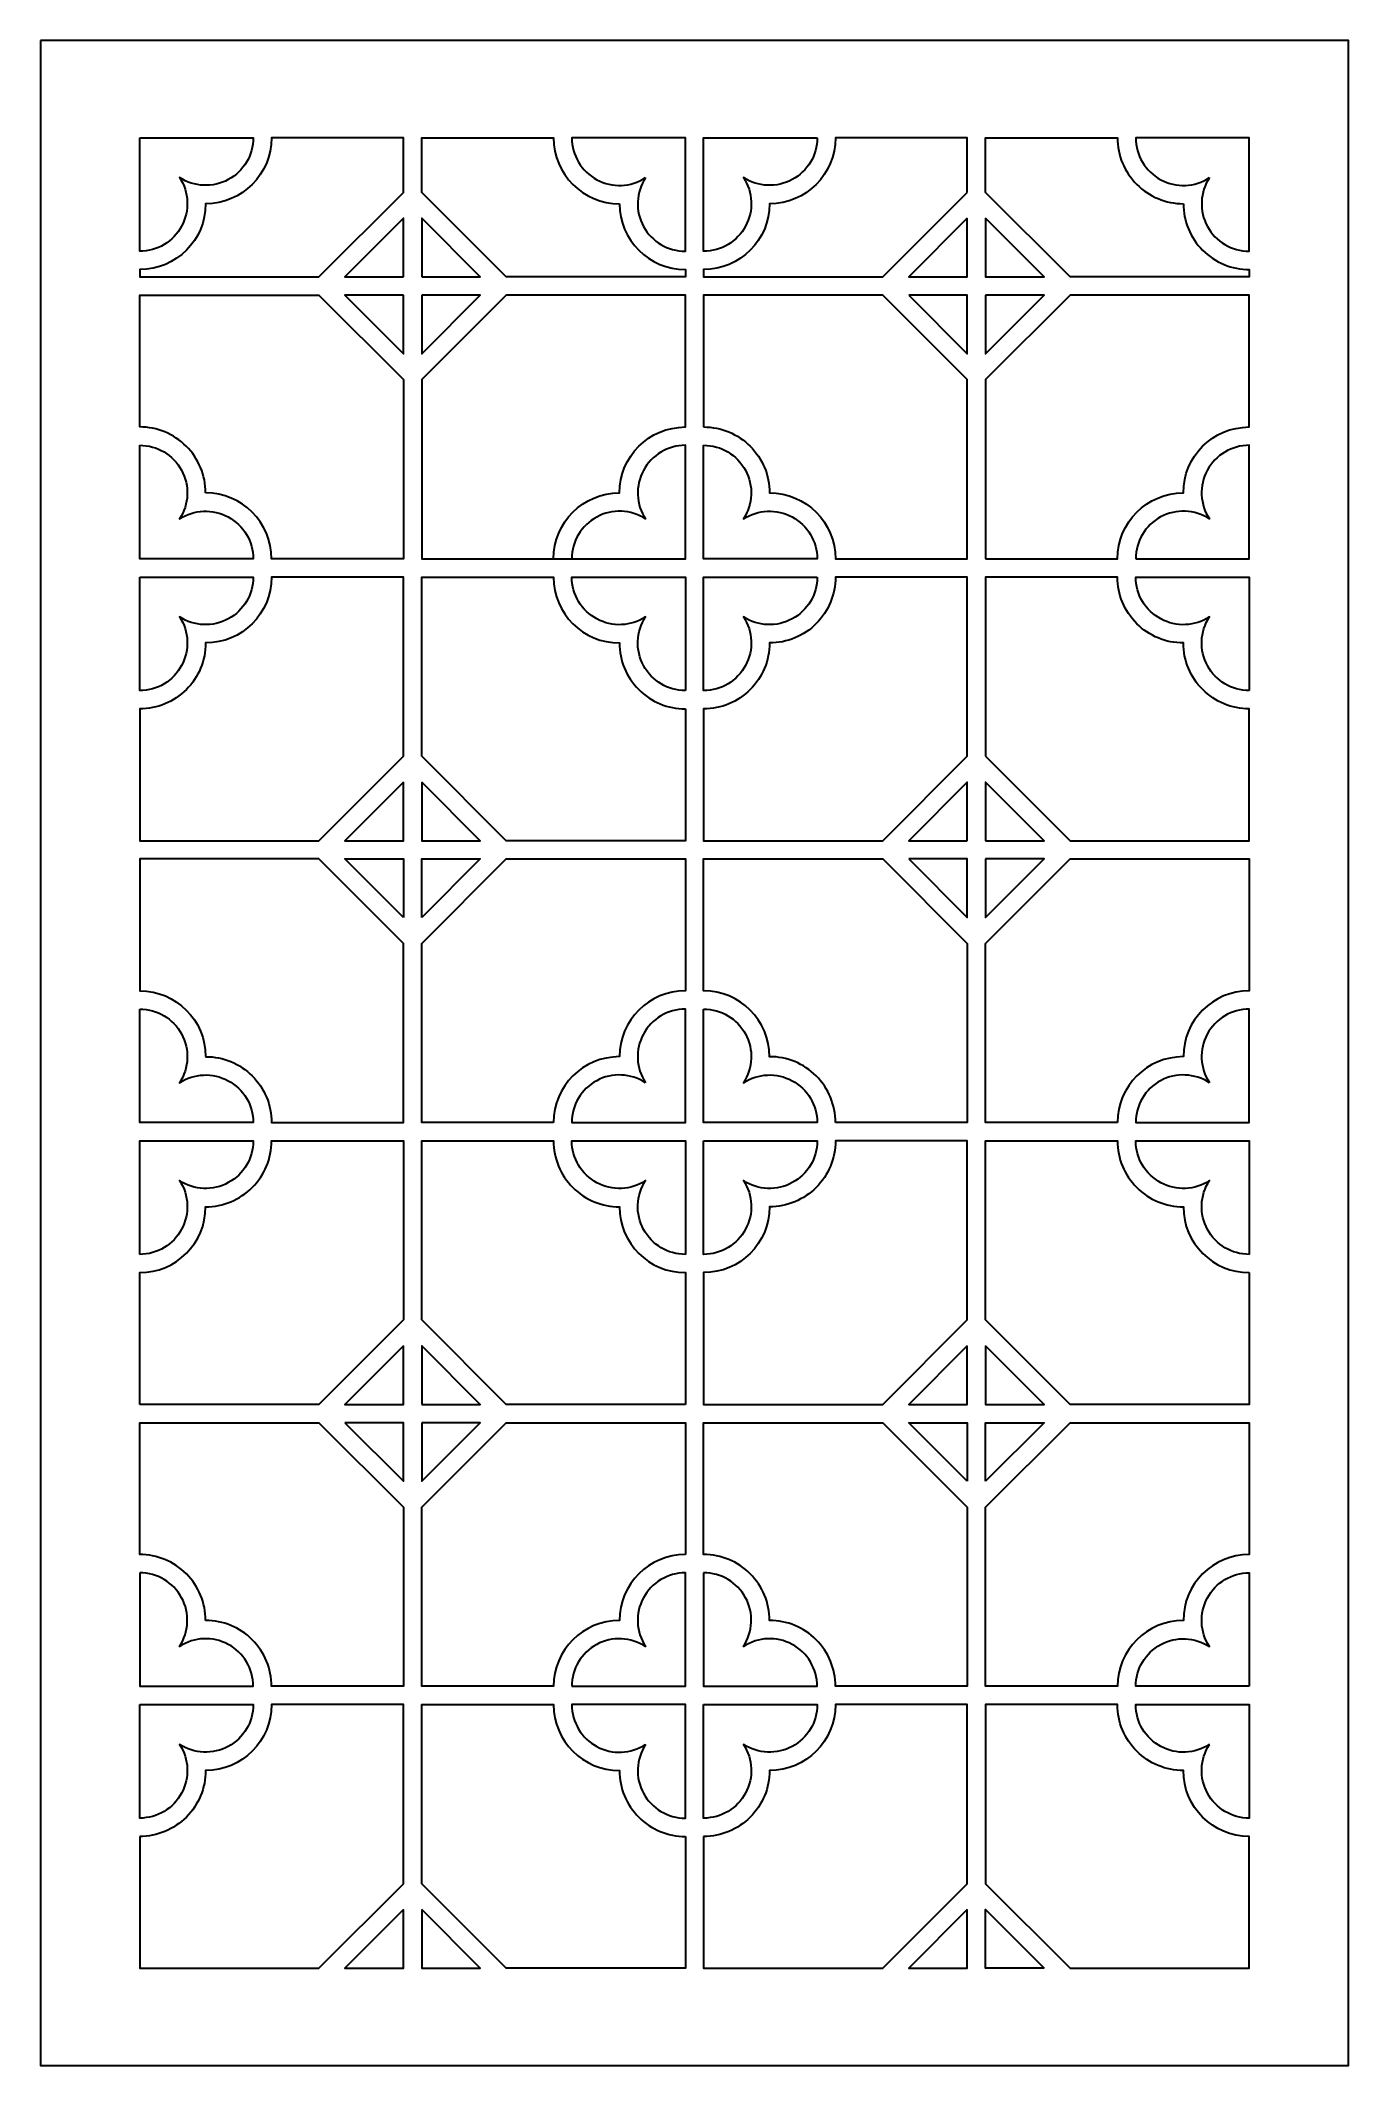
# Model space of a CAD drawing. Header units: centimetres. Extents: x -8.53 to -2.87, y 0.24 to 9.
import ezdxf

# ---------------------------------------------------------------- set-up
doc = ezdxf.new("R2010")
doc.units = ezdxf.units.CM
doc.header["$MEASUREMENT"] = 0
doc.layers.add('layer 1', color=7, linetype='Continuous')

msp = doc.modelspace()

# ---------------------------------------------------------------- linework, layer by layer
at = {"layer": 'layer 1', "color": 250, "lineweight": 30}
for points, knots in [([(-8.52545, 9.00077), (-8.52545, 9.00077), (-2.8683, 9.00077), (-2.8683, 9.00077), (-2.8683, 9.00077), (-2.8683, 9.00077), (-2.8683, 0.24004), (-2.8683, 0.24004), (-2.8683, 0.24004), (-2.8683, 0.24004), (-8.52545, 0.24004), (-8.52545, 0.24004), (-8.52545, 0.24004), (-8.52545, 0.24004), (-8.52545, 9.00077), (-8.52545, 9.00077)], [0, 0, 0, 0, 0.2, 0.2, 0.2, 0.2, 0.4, 0.4, 0.4, 0.4, 0.6, 0.6, 0.6, 0.6, 1, 1, 1, 1]), ([(-8.09632, 8.57987), (-8.09632, 8.57987), (-8.09632, 8.08891), (-8.09632, 8.08891), (-8.09632, 8.08891), (-8.02057, 8.08906), (-7.95101, 8.13075), (-7.91516, 8.19747), (-7.91516, 8.19747), (-7.87931, 8.26419), (-7.88246, 8.34446), (-7.92414, 8.4077), (-7.92414, 8.4077), (-7.86072, 8.3663), (-7.7797, 8.36302), (-7.71313, 8.39916), (-7.71313, 8.39916), (-7.64656, 8.43529), (-7.60518, 8.50413), (-7.60534, 8.57987), (-7.60534, 8.57987), (-7.60534, 8.57987), (-8.09632, 8.57987), (-8.09632, 8.57987)], [0, 0, 0, 0, 0.1428571, 0.1428571, 0.1428571, 0.1428571, 0.2857143, 0.2857143, 0.2857143, 0.2857143, 0.4285714, 0.4285714, 0.4285714, 0.4285714, 0.5714286, 0.5714286, 0.5714286, 0.5714286, 0.7142857, 0.7142857, 0.7142857, 0.7142857, 1, 1, 1, 1]), ([(-7.32138, 7.97802), (-7.32138, 7.97802), (-8.09632, 7.97802), (-8.09632, 7.97802), (-8.09632, 7.97802), (-8.09632, 7.97802), (-8.09632, 8.0097), (-8.09632, 8.0097), (-8.09632, 8.0097), (-7.93877, 8.0098), (-7.81113, 8.13724), (-7.81122, 8.29479), (-7.81122, 8.29479), (-7.65368, 8.29489), (-7.52605, 8.42233), (-7.52615, 8.57987), (-7.52615, 8.57987), (-7.52615, 8.57987), (-6.95599, 8.57987), (-6.95599, 8.57987), (-6.95599, 8.57987), (-6.95599, 8.57987), (-6.95599, 8.34344), (-6.95599, 8.34344), (-6.95599, 8.34344), (-6.95599, 8.34344), (-7.32138, 7.97802), (-7.32138, 7.97802)], [0, 0, 0, 0, 0.125, 0.125, 0.125, 0.125, 0.25, 0.25, 0.25, 0.25, 0.375, 0.375, 0.375, 0.375, 0.5, 0.5, 0.5, 0.5, 0.625, 0.625, 0.625, 0.625, 0.75, 0.75, 0.75, 0.75, 1, 1, 1, 1]), ([(-6.02156, 8.29479), (-6.1789, 8.2947), (-6.30652, 8.42253), (-6.30663, 8.57987), (-6.30663, 8.57987), (-6.30663, 8.57987), (-6.87679, 8.57987), (-6.87679, 8.57987), (-6.87679, 8.57987), (-6.87679, 8.57987), (-6.87679, 8.34344), (-6.87679, 8.34344), (-6.87679, 8.34344), (-6.87679, 8.34344), (-6.5114, 7.97802), (-6.5114, 7.97802), (-6.5114, 7.97802), (-6.5114, 7.97802), (-5.73646, 7.97802), (-5.73646, 7.97802), (-5.73646, 7.97802), (-5.73646, 7.97802), (-5.73646, 8.0097), (-5.73646, 8.0097), (-5.73646, 8.0097), (-5.89381, 8.0096), (-6.02145, 8.13744), (-6.02156, 8.29479)], [0, 0, 0, 0, 0.125, 0.125, 0.125, 0.125, 0.25, 0.25, 0.25, 0.25, 0.375, 0.375, 0.375, 0.375, 0.5, 0.5, 0.5, 0.5, 0.625, 0.625, 0.625, 0.625, 0.75, 0.75, 0.75, 0.75, 1, 1, 1, 1]), ([(-5.90863, 8.4077), (-5.97173, 8.36613), (-6.05255, 8.3625), (-6.11911, 8.39826), (-6.11911, 8.39826), (-6.18568, 8.43402), (-6.22727, 8.50431), (-6.22744, 8.57987), (-6.22744, 8.57987), (-6.22744, 8.57987), (-5.73646, 8.57987), (-5.73646, 8.57987), (-5.73646, 8.57987), (-5.73646, 8.57987), (-5.73646, 8.08891), (-5.73646, 8.08891), (-5.73646, 8.08891), (-5.81202, 8.08874), (-5.88159, 8.13003), (-5.91764, 8.19644), (-5.91764, 8.19644), (-5.9537, 8.26285), (-5.94993, 8.34443), (-5.90863, 8.4077)], [0, 0, 0, 0, 0.1428571, 0.1428571, 0.1428571, 0.1428571, 0.2857143, 0.2857143, 0.2857143, 0.2857143, 0.4285714, 0.4285714, 0.4285714, 0.4285714, 0.5714286, 0.5714286, 0.5714286, 0.5714286, 0.7142857, 0.7142857, 0.7142857, 0.7142857, 1, 1, 1, 1]), ([(-5.16631, 8.57987), (-5.16631, 8.57987), (-5.65729, 8.57987), (-5.65729, 8.57987), (-5.65729, 8.57987), (-5.65729, 8.57987), (-5.65729, 8.08891), (-5.65729, 8.08891), (-5.65729, 8.08891), (-5.58155, 8.08906), (-5.51199, 8.13075), (-5.47614, 8.19747), (-5.47614, 8.19747), (-5.44028, 8.26419), (-5.44343, 8.34446), (-5.48511, 8.4077), (-5.48511, 8.4077), (-5.42169, 8.3663), (-5.34066, 8.36302), (-5.2741, 8.39915), (-5.2741, 8.39915), (-5.20753, 8.43529), (-5.16614, 8.50413), (-5.16631, 8.57987)], [0, 0, 0, 0, 0.1428571, 0.1428571, 0.1428571, 0.1428571, 0.2857143, 0.2857143, 0.2857143, 0.2857143, 0.4285714, 0.4285714, 0.4285714, 0.4285714, 0.5714286, 0.5714286, 0.5714286, 0.5714286, 0.7142857, 0.7142857, 0.7142857, 0.7142857, 1, 1, 1, 1]), ([(-4.51695, 8.34344), (-4.51695, 8.34344), (-4.88235, 7.97802), (-4.88235, 7.97802), (-4.88235, 7.97802), (-4.88235, 7.97802), (-5.65729, 7.97802), (-5.65729, 7.97802), (-5.65729, 7.97802), (-5.65729, 7.97802), (-5.65729, 8.0097), (-5.65729, 8.0097), (-5.65729, 8.0097), (-5.49974, 8.0098), (-5.3721, 8.13724), (-5.3722, 8.29479), (-5.3722, 8.29479), (-5.21465, 8.29489), (-5.08702, 8.42232), (-5.08711, 8.57987), (-5.08711, 8.57987), (-5.08711, 8.57987), (-4.51695, 8.57987), (-4.51695, 8.57987), (-4.51695, 8.57987), (-4.51695, 8.57987), (-4.51695, 8.34344), (-4.51695, 8.34344)], [0, 0, 0, 0, 0.125, 0.125, 0.125, 0.125, 0.25, 0.25, 0.25, 0.25, 0.375, 0.375, 0.375, 0.375, 0.5, 0.5, 0.5, 0.5, 0.625, 0.625, 0.625, 0.625, 0.75, 0.75, 0.75, 0.75, 1, 1, 1, 1]), ([(-3.58252, 8.29479), (-3.65811, 8.2948), (-3.73063, 8.32486), (-3.7841, 8.37829), (-3.7841, 8.37829), (-3.83754, 8.43174), (-3.86757, 8.50429), (-3.86759, 8.57987), (-3.86759, 8.57987), (-3.86759, 8.57987), (-4.43777, 8.57987), (-4.43777, 8.57987), (-4.43777, 8.57987), (-4.43777, 8.57987), (-4.43777, 8.34344), (-4.43777, 8.34344), (-4.43777, 8.34344), (-4.43777, 8.34344), (-4.07235, 7.97802), (-4.07235, 7.97802), (-4.07235, 7.97802), (-4.07235, 7.97802), (-3.29744, 7.97802), (-3.29744, 7.97802), (-3.29744, 7.97802), (-3.29744, 7.97802), (-3.29744, 8.0097), (-3.29744, 8.0097), (-3.29744, 8.0097), (-3.37303, 8.00969), (-3.44557, 8.03976), (-3.49902, 8.09321), (-3.49902, 8.09321), (-3.55247, 8.14666), (-3.5825, 8.2192), (-3.58252, 8.29479)], [0, 0, 0, 0, 0.1, 0.1, 0.1, 0.1, 0.2, 0.2, 0.2, 0.2, 0.3, 0.3, 0.3, 0.3, 0.4, 0.4, 0.4, 0.4, 0.5, 0.5, 0.5, 0.5, 0.6, 0.6, 0.6, 0.6, 0.7, 0.7, 0.7, 0.7, 0.8, 0.8, 0.8, 0.8, 1, 1, 1, 1]), ([(-3.46961, 8.4077), (-3.53271, 8.36613), (-3.61353, 8.3625), (-3.68009, 8.39826), (-3.68009, 8.39826), (-3.74666, 8.43402), (-3.78825, 8.50431), (-3.78841, 8.57987), (-3.78841, 8.57987), (-3.78841, 8.57987), (-3.29744, 8.57987), (-3.29744, 8.57987), (-3.29744, 8.57987), (-3.29744, 8.57987), (-3.29744, 8.08891), (-3.29744, 8.08891), (-3.29744, 8.08891), (-3.373, 8.08874), (-3.44257, 8.13003), (-3.47862, 8.19644), (-3.47862, 8.19644), (-3.51468, 8.26285), (-3.51091, 8.34443), (-3.46961, 8.4077)], [0, 0, 0, 0, 0.1428571, 0.1428571, 0.1428571, 0.1428571, 0.2857143, 0.2857143, 0.2857143, 0.2857143, 0.4285714, 0.4285714, 0.4285714, 0.4285714, 0.5714286, 0.5714286, 0.5714286, 0.5714286, 0.7142857, 0.7142857, 0.7142857, 0.7142857, 1, 1, 1, 1]), ([(-6.95599, 7.97802), (-6.95599, 7.97802), (-7.20938, 7.97802), (-7.20938, 7.97802), (-7.20938, 7.97802), (-7.20938, 7.97802), (-6.95599, 8.23143), (-6.95599, 8.23143), (-6.95599, 8.23143), (-6.95599, 8.23143), (-6.95599, 7.97802), (-6.95599, 7.97802)], [0, 0, 0, 0, 0.25, 0.25, 0.25, 0.25, 0.5, 0.5, 0.5, 0.5, 1, 1, 1, 1]), ([(-6.87679, 7.97802), (-6.87679, 7.97802), (-6.87679, 8.23143), (-6.87679, 8.23143), (-6.87679, 8.23143), (-6.87679, 8.23143), (-6.62339, 7.97802), (-6.62339, 7.97802), (-6.62339, 7.97802), (-6.62339, 7.97802), (-6.87679, 7.97802), (-6.87679, 7.97802)], [0, 0, 0, 0, 0.25, 0.25, 0.25, 0.25, 0.5, 0.5, 0.5, 0.5, 1, 1, 1, 1]), ([(-4.51695, 8.23143), (-4.51695, 8.23143), (-4.51695, 7.97802), (-4.51695, 7.97802), (-4.51695, 7.97802), (-4.51695, 7.97802), (-4.77036, 7.97802), (-4.77036, 7.97802), (-4.77036, 7.97802), (-4.77036, 7.97802), (-4.51695, 8.23143), (-4.51695, 8.23143)], [0, 0, 0, 0, 0.25, 0.25, 0.25, 0.25, 0.5, 0.5, 0.5, 0.5, 1, 1, 1, 1]), ([(-4.43777, 8.23143), (-4.43777, 8.23143), (-4.18436, 7.97802), (-4.18436, 7.97802), (-4.18436, 7.97802), (-4.18436, 7.97802), (-4.43777, 7.97802), (-4.43777, 7.97802), (-4.43777, 7.97802), (-4.43777, 7.97802), (-4.43777, 8.23143), (-4.43777, 8.23143)], [0, 0, 0, 0, 0.25, 0.25, 0.25, 0.25, 0.5, 0.5, 0.5, 0.5, 1, 1, 1, 1]), ([(-7.81122, 7.0436), (-7.65388, 7.04369), (-7.52625, 6.91586), (-7.52615, 6.75852), (-7.52615, 6.75852), (-7.52615, 6.75852), (-6.95599, 6.75852), (-6.95599, 6.75852), (-6.95599, 6.75852), (-6.95599, 6.75852), (-6.95599, 7.53344), (-6.95599, 7.53344), (-6.95599, 7.53344), (-6.95599, 7.53344), (-7.32138, 7.89884), (-7.32138, 7.89884), (-7.32138, 7.89884), (-7.32138, 7.89884), (-8.09632, 7.89884), (-8.09632, 7.89884), (-8.09632, 7.89884), (-8.09632, 7.89884), (-8.09632, 7.32868), (-8.09632, 7.32868), (-8.09632, 7.32868), (-8.02075, 7.32873), (-7.94827, 7.29876), (-7.8948, 7.24536), (-7.8948, 7.24536), (-7.84134, 7.19197), (-7.81127, 7.11916), (-7.81122, 7.0436)], [0, 0, 0, 0, 0.1111111, 0.1111111, 0.1111111, 0.1111111, 0.2222222, 0.2222222, 0.2222222, 0.2222222, 0.3333333, 0.3333333, 0.3333333, 0.3333333, 0.4444444, 0.4444444, 0.4444444, 0.4444444, 0.5555556, 0.5555556, 0.5555556, 0.5555556, 0.6666667, 0.6666667, 0.6666667, 0.6666667, 0.7777778, 0.7777778, 0.7777778, 0.7777778, 1, 1, 1, 1]), ([(-6.95599, 7.89884), (-6.95599, 7.89884), (-6.95599, 7.64543), (-6.95599, 7.64543), (-6.95599, 7.64543), (-6.95599, 7.64543), (-7.20938, 7.89884), (-7.20938, 7.89884), (-7.20938, 7.89884), (-7.20938, 7.89884), (-6.95599, 7.89884), (-6.95599, 7.89884)], [0, 0, 0, 0, 0.25, 0.25, 0.25, 0.25, 0.5, 0.5, 0.5, 0.5, 1, 1, 1, 1]), ([(-6.30663, 6.75852), (-6.30673, 6.91587), (-6.1789, 7.0435), (-6.02156, 7.0436), (-6.02156, 7.0436), (-6.02165, 7.20095), (-5.89381, 7.32858), (-5.73646, 7.32868), (-5.73646, 7.32868), (-5.73646, 7.32868), (-5.73646, 7.89884), (-5.73646, 7.89884), (-5.73646, 7.89884), (-5.73646, 7.89884), (-6.5114, 7.89884), (-6.5114, 7.89884), (-6.5114, 7.89884), (-6.5114, 7.89884), (-6.87679, 7.53344), (-6.87679, 7.53344), (-6.87679, 7.53344), (-6.87679, 7.53344), (-6.87679, 6.75852), (-6.87679, 6.75852), (-6.87679, 6.75852), (-6.87679, 6.75852), (-5.73646, 6.75852), (-5.73646, 6.75852), (-5.73646, 6.75852), (-5.73646, 6.75852), (-5.73646, 7.2495), (-5.73646, 7.2495), (-5.73646, 7.2495), (-5.8122, 7.24933), (-5.88175, 7.20764), (-5.91759, 7.14092), (-5.91759, 7.14092), (-5.95344, 7.0742), (-5.9503, 6.99394), (-5.90863, 6.93069), (-5.90863, 6.93069), (-5.97206, 6.97209), (-6.05308, 6.97536), (-6.11964, 6.93923), (-6.11964, 6.93923), (-6.18621, 6.9031), (-6.22759, 6.83426), (-6.22744, 6.75852)], [0, 0, 0, 0, 0.0769231, 0.0769231, 0.0769231, 0.0769231, 0.1538462, 0.1538462, 0.1538462, 0.1538462, 0.2307692, 0.2307692, 0.2307692, 0.2307692, 0.3076923, 0.3076923, 0.3076923, 0.3076923, 0.3846154, 0.3846154, 0.3846154, 0.3846154, 0.4615385, 0.4615385, 0.4615385, 0.4615385, 0.5384615, 0.5384615, 0.5384615, 0.5384615, 0.6153846, 0.6153846, 0.6153846, 0.6153846, 0.6923077, 0.6923077, 0.6923077, 0.6923077, 0.7692308, 0.7692308, 0.7692308, 0.7692308, 0.8461538, 0.8461538, 0.8461538, 0.8461538, 1, 1, 1, 1]), ([(-6.87679, 7.89884), (-6.87679, 7.89884), (-6.62339, 7.89884), (-6.62339, 7.89884), (-6.62339, 7.89884), (-6.62339, 7.89884), (-6.87679, 7.64543), (-6.87679, 7.64543), (-6.87679, 7.64543), (-6.87679, 7.64543), (-6.87679, 7.89884), (-6.87679, 7.89884)], [0, 0, 0, 0, 0.25, 0.25, 0.25, 0.25, 0.5, 0.5, 0.5, 0.5, 1, 1, 1, 1]), ([(-5.65729, 7.32868), (-5.65729, 7.32868), (-5.65729, 7.89884), (-5.65729, 7.89884), (-5.65729, 7.89884), (-5.65729, 7.89884), (-4.88235, 7.89884), (-4.88235, 7.89884), (-4.88235, 7.89884), (-4.88235, 7.89884), (-4.51695, 7.53344), (-4.51695, 7.53344), (-4.51695, 7.53344), (-4.51695, 7.53344), (-4.51695, 6.75852), (-4.51695, 6.75852), (-4.51695, 6.75852), (-4.51695, 6.75852), (-5.08711, 6.7585), (-5.08711, 6.7585), (-5.08711, 6.7585), (-5.08721, 6.91605), (-5.21465, 7.04369), (-5.3722, 7.0436), (-5.3722, 7.0436), (-5.37225, 7.11926), (-5.40235, 7.1918), (-5.45588, 7.24526), (-5.45588, 7.24526), (-5.50941, 7.29872), (-5.58163, 7.32873), (-5.65729, 7.32868)], [0, 0, 0, 0, 0.1111111, 0.1111111, 0.1111111, 0.1111111, 0.2222222, 0.2222222, 0.2222222, 0.2222222, 0.3333333, 0.3333333, 0.3333333, 0.3333333, 0.4444444, 0.4444444, 0.4444444, 0.4444444, 0.5555556, 0.5555556, 0.5555556, 0.5555556, 0.6666667, 0.6666667, 0.6666667, 0.6666667, 0.7777778, 0.7777778, 0.7777778, 0.7777778, 1, 1, 1, 1]), ([(-4.77036, 7.89884), (-4.77036, 7.89884), (-4.51695, 7.89884), (-4.51695, 7.89884), (-4.51695, 7.89884), (-4.51695, 7.89884), (-4.51695, 7.64543), (-4.51695, 7.64543), (-4.51695, 7.64543), (-4.51695, 7.64543), (-4.77036, 7.89884), (-4.77036, 7.89884)], [0, 0, 0, 0, 0.25, 0.25, 0.25, 0.25, 0.5, 0.5, 0.5, 0.5, 1, 1, 1, 1]), ([(-4.43777, 6.75852), (-4.43777, 6.75852), (-4.43777, 7.53344), (-4.43777, 7.53344), (-4.43777, 7.53344), (-4.43777, 7.53344), (-4.07235, 7.89884), (-4.07235, 7.89884), (-4.07235, 7.89884), (-4.07235, 7.89884), (-3.29744, 7.89884), (-3.29744, 7.89884), (-3.29744, 7.89884), (-3.29744, 7.89884), (-3.29744, 7.32868), (-3.29744, 7.32868), (-3.29744, 7.32868), (-3.45498, 7.32858), (-3.58262, 7.20114), (-3.58252, 7.0436), (-3.58252, 7.0436), (-3.74006, 7.04349), (-3.86769, 6.91606), (-3.86759, 6.75852), (-3.86759, 6.75852), (-3.86759, 6.75852), (-4.43777, 6.75852), (-4.43777, 6.75852)], [0, 0, 0, 0, 0.125, 0.125, 0.125, 0.125, 0.25, 0.25, 0.25, 0.25, 0.375, 0.375, 0.375, 0.375, 0.5, 0.5, 0.5, 0.5, 0.625, 0.625, 0.625, 0.625, 0.75, 0.75, 0.75, 0.75, 1, 1, 1, 1]), ([(-4.43777, 7.89884), (-4.43777, 7.89884), (-4.18436, 7.89884), (-4.18436, 7.89884), (-4.18436, 7.89884), (-4.18436, 7.89884), (-4.43777, 7.64543), (-4.43777, 7.64543), (-4.43777, 7.64543), (-4.43777, 7.64543), (-4.43777, 7.89884), (-4.43777, 7.89884)], [0, 0, 0, 0, 0.25, 0.25, 0.25, 0.25, 0.5, 0.5, 0.5, 0.5, 1, 1, 1, 1]), ([(-8.09632, 7.2495), (-8.09632, 7.2495), (-8.09632, 6.75852), (-8.09632, 6.75852), (-8.09632, 6.75852), (-8.09632, 6.75852), (-7.60534, 6.75852), (-7.60534, 6.75852), (-7.60534, 6.75852), (-7.60551, 6.83426), (-7.64719, 6.90381), (-7.71391, 6.93966), (-7.71391, 6.93966), (-7.78063, 6.9755), (-7.8609, 6.97236), (-7.92414, 6.93069), (-7.92414, 6.93069), (-7.88274, 6.99412), (-7.87945, 7.07514), (-7.91559, 7.14171), (-7.91559, 7.14171), (-7.95173, 7.20828), (-8.02057, 7.24967), (-8.09632, 7.2495)], [0, 0, 0, 0, 0.1428571, 0.1428571, 0.1428571, 0.1428571, 0.2857143, 0.2857143, 0.2857143, 0.2857143, 0.4285714, 0.4285714, 0.4285714, 0.4285714, 0.5714286, 0.5714286, 0.5714286, 0.5714286, 0.7142857, 0.7142857, 0.7142857, 0.7142857, 1, 1, 1, 1]), ([(-5.65729, 7.2495), (-5.65729, 7.2495), (-5.65729, 6.75852), (-5.65729, 6.75852), (-5.65729, 6.75852), (-5.65729, 6.75852), (-5.16631, 6.75851), (-5.16631, 6.75851), (-5.16631, 6.75851), (-5.16647, 6.83425), (-5.20816, 6.9038), (-5.27488, 6.93965), (-5.27488, 6.93965), (-5.3416, 6.9755), (-5.42186, 6.97236), (-5.48511, 6.93069), (-5.48511, 6.93069), (-5.44371, 6.99412), (-5.44043, 7.07515), (-5.47656, 7.14171), (-5.47656, 7.14171), (-5.5127, 7.20828), (-5.58155, 7.24967), (-5.65729, 7.2495)], [0, 0, 0, 0, 0.1428571, 0.1428571, 0.1428571, 0.1428571, 0.2857143, 0.2857143, 0.2857143, 0.2857143, 0.4285714, 0.4285714, 0.4285714, 0.4285714, 0.5714286, 0.5714286, 0.5714286, 0.5714286, 0.7142857, 0.7142857, 0.7142857, 0.7142857, 1, 1, 1, 1]), ([(-3.78841, 6.75852), (-3.78857, 6.83409), (-3.74728, 6.90365), (-3.68087, 6.9397), (-3.68087, 6.9397), (-3.61447, 6.97575), (-3.53289, 6.97199), (-3.46961, 6.93069), (-3.46961, 6.93069), (-3.51118, 6.99379), (-3.51481, 7.07461), (-3.47904, 7.14117), (-3.47904, 7.14117), (-3.44328, 7.20774), (-3.373, 7.24933), (-3.29744, 7.2495), (-3.29744, 7.2495), (-3.29744, 7.2495), (-3.29744, 6.75852), (-3.29744, 6.75852), (-3.29744, 6.75852), (-3.29744, 6.75852), (-3.78841, 6.75852), (-3.78841, 6.75852)], [0, 0, 0, 0, 0.1428571, 0.1428571, 0.1428571, 0.1428571, 0.2857143, 0.2857143, 0.2857143, 0.2857143, 0.4285714, 0.4285714, 0.4285714, 0.4285714, 0.5714286, 0.5714286, 0.5714286, 0.5714286, 0.7142857, 0.7142857, 0.7142857, 0.7142857, 1, 1, 1, 1]), ([(-8.09632, 6.67933), (-8.09632, 6.67933), (-8.09632, 6.18835), (-8.09632, 6.18835), (-8.09632, 6.18835), (-8.02057, 6.18851), (-7.95101, 6.23019), (-7.91516, 6.29692), (-7.91516, 6.29692), (-7.87931, 6.36364), (-7.88246, 6.44391), (-7.92414, 6.50715), (-7.92414, 6.50715), (-7.86072, 6.46575), (-7.77969, 6.46248), (-7.71313, 6.49861), (-7.71313, 6.49861), (-7.64656, 6.53475), (-7.60518, 6.60359), (-7.60534, 6.67933), (-7.60534, 6.67933), (-7.60534, 6.67933), (-8.09632, 6.67933), (-8.09632, 6.67933)], [0, 0, 0, 0, 0.1428571, 0.1428571, 0.1428571, 0.1428571, 0.2857143, 0.2857143, 0.2857143, 0.2857143, 0.4285714, 0.4285714, 0.4285714, 0.4285714, 0.5714286, 0.5714286, 0.5714286, 0.5714286, 0.7142857, 0.7142857, 0.7142857, 0.7142857, 1, 1, 1, 1]), ([(-7.32138, 5.539), (-7.32138, 5.539), (-8.09632, 5.539), (-8.09632, 5.539), (-8.09632, 5.539), (-8.09632, 5.539), (-8.09632, 6.10917), (-8.09632, 6.10917), (-8.09632, 6.10917), (-8.02066, 6.10921), (-7.94812, 6.13931), (-7.89465, 6.19285), (-7.89465, 6.19285), (-7.84118, 6.24638), (-7.81118, 6.3186), (-7.81123, 6.39426), (-7.81123, 6.39426), (-7.65368, 6.39436), (-7.52605, 6.52179), (-7.52615, 6.67933), (-7.52615, 6.67933), (-7.52615, 6.67933), (-6.95599, 6.67933), (-6.95599, 6.67933), (-6.95599, 6.67933), (-6.95599, 6.67933), (-6.95599, 5.90439), (-6.95599, 5.90439), (-6.95599, 5.90439), (-6.95599, 5.90439), (-7.32138, 5.539), (-7.32138, 5.539)], [0, 0, 0, 0, 0.1111111, 0.1111111, 0.1111111, 0.1111111, 0.2222222, 0.2222222, 0.2222222, 0.2222222, 0.3333333, 0.3333333, 0.3333333, 0.3333333, 0.4444444, 0.4444444, 0.4444444, 0.4444444, 0.5555556, 0.5555556, 0.5555556, 0.5555556, 0.6666667, 0.6666667, 0.6666667, 0.6666667, 0.7777778, 0.7777778, 0.7777778, 0.7777778, 1, 1, 1, 1]), ([(-5.73646, 6.10917), (-5.81202, 6.10911), (-5.88451, 6.13908), (-5.93798, 6.19248), (-5.93798, 6.19248), (-5.99145, 6.24588), (-6.02151, 6.31869), (-6.02156, 6.39426), (-6.02156, 6.39426), (-6.1789, 6.39416), (-6.30653, 6.52199), (-6.30663, 6.67933), (-6.30663, 6.67933), (-6.30663, 6.67933), (-6.87679, 6.67933), (-6.87679, 6.67933), (-6.87679, 6.67933), (-6.87679, 6.67933), (-6.87679, 5.90439), (-6.87679, 5.90439), (-6.87679, 5.90439), (-6.87679, 5.90439), (-6.5114, 5.539), (-6.5114, 5.539), (-6.5114, 5.539), (-6.5114, 5.539), (-5.73646, 5.539), (-5.73646, 5.539), (-5.73646, 5.539), (-5.73646, 5.539), (-5.73646, 6.10917), (-5.73646, 6.10917)], [0, 0, 0, 0, 0.1111111, 0.1111111, 0.1111111, 0.1111111, 0.2222222, 0.2222222, 0.2222222, 0.2222222, 0.3333333, 0.3333333, 0.3333333, 0.3333333, 0.4444444, 0.4444444, 0.4444444, 0.4444444, 0.5555556, 0.5555556, 0.5555556, 0.5555556, 0.6666667, 0.6666667, 0.6666667, 0.6666667, 0.7777778, 0.7777778, 0.7777778, 0.7777778, 1, 1, 1, 1]), ([(-5.73646, 6.18835), (-5.73646, 6.18835), (-5.73646, 6.67933), (-5.73646, 6.67933), (-5.73646, 6.67933), (-5.73646, 6.67933), (-6.22744, 6.67933), (-6.22744, 6.67933), (-6.22744, 6.67933), (-6.22727, 6.60359), (-6.18559, 6.53404), (-6.11887, 6.49819), (-6.11887, 6.49819), (-6.05214, 6.46234), (-5.97188, 6.46548), (-5.90863, 6.50715), (-5.90863, 6.50715), (-5.95003, 6.44373), (-5.95331, 6.36271), (-5.91718, 6.29614), (-5.91718, 6.29614), (-5.88104, 6.22958), (-5.8122, 6.18819), (-5.73646, 6.18835)], [0, 0, 0, 0, 0.1428571, 0.1428571, 0.1428571, 0.1428571, 0.2857143, 0.2857143, 0.2857143, 0.2857143, 0.4285714, 0.4285714, 0.4285714, 0.4285714, 0.5714286, 0.5714286, 0.5714286, 0.5714286, 0.7142857, 0.7142857, 0.7142857, 0.7142857, 1, 1, 1, 1]), ([(-4.88235, 5.539), (-4.88235, 5.539), (-5.65729, 5.539), (-5.65729, 5.539), (-5.65729, 5.539), (-5.65729, 5.539), (-5.65729, 6.10917), (-5.65729, 6.10917), (-5.65729, 6.10917), (-5.58163, 6.10921), (-5.50909, 6.13931), (-5.45562, 6.19285), (-5.45562, 6.19285), (-5.40216, 6.24638), (-5.37215, 6.3186), (-5.3722, 6.39426), (-5.3722, 6.39426), (-5.29654, 6.3943), (-5.224, 6.4244), (-5.17054, 6.47793), (-5.17054, 6.47793), (-5.11707, 6.53146), (-5.08707, 6.60368), (-5.08711, 6.67933), (-5.08711, 6.67933), (-5.08711, 6.67933), (-4.51695, 6.67933), (-4.51695, 6.67933), (-4.51695, 6.67933), (-4.51695, 6.67933), (-4.51695, 5.90439), (-4.51695, 5.90439), (-4.51695, 5.90439), (-4.51695, 5.90439), (-4.88235, 5.539), (-4.88235, 5.539)], [0, 0, 0, 0, 0.1, 0.1, 0.1, 0.1, 0.2, 0.2, 0.2, 0.2, 0.3, 0.3, 0.3, 0.3, 0.4, 0.4, 0.4, 0.4, 0.5, 0.5, 0.5, 0.5, 0.6, 0.6, 0.6, 0.6, 0.7, 0.7, 0.7, 0.7, 0.8, 0.8, 0.8, 0.8, 1, 1, 1, 1]), ([(-5.16631, 6.67933), (-5.16631, 6.67933), (-5.65729, 6.67933), (-5.65729, 6.67933), (-5.65729, 6.67933), (-5.65729, 6.67933), (-5.65729, 6.18835), (-5.65729, 6.18835), (-5.65729, 6.18835), (-5.58155, 6.18851), (-5.51199, 6.23019), (-5.47614, 6.29692), (-5.47614, 6.29692), (-5.44029, 6.36364), (-5.44343, 6.44391), (-5.48511, 6.50715), (-5.48511, 6.50715), (-5.42168, 6.46575), (-5.34066, 6.46247), (-5.2741, 6.49861), (-5.2741, 6.49861), (-5.20753, 6.53474), (-5.16614, 6.60358), (-5.16631, 6.67933)], [0, 0, 0, 0, 0.1428571, 0.1428571, 0.1428571, 0.1428571, 0.2857143, 0.2857143, 0.2857143, 0.2857143, 0.4285714, 0.4285714, 0.4285714, 0.4285714, 0.5714286, 0.5714286, 0.5714286, 0.5714286, 0.7142857, 0.7142857, 0.7142857, 0.7142857, 1, 1, 1, 1]), ([(-4.43777, 5.90439), (-4.43777, 5.90439), (-4.43777, 6.67933), (-4.43777, 6.67933), (-4.43777, 6.67933), (-4.43777, 6.67933), (-3.86759, 6.67933), (-3.86759, 6.67933), (-3.86759, 6.67933), (-3.86755, 6.60368), (-3.83745, 6.53114), (-3.78392, 6.47768), (-3.78392, 6.47768), (-3.73039, 6.42422), (-3.65818, 6.39421), (-3.58252, 6.39426), (-3.58252, 6.39426), (-3.58248, 6.3186), (-3.55238, 6.24606), (-3.49885, 6.19259), (-3.49885, 6.19259), (-3.44532, 6.13913), (-3.3731, 6.10912), (-3.29744, 6.10917), (-3.29744, 6.10917), (-3.29744, 6.10917), (-3.29744, 5.539), (-3.29744, 5.539), (-3.29744, 5.539), (-3.29744, 5.539), (-4.07235, 5.539), (-4.07235, 5.539), (-4.07235, 5.539), (-4.07235, 5.539), (-4.43777, 5.90439), (-4.43777, 5.90439)], [0, 0, 0, 0, 0.1, 0.1, 0.1, 0.1, 0.2, 0.2, 0.2, 0.2, 0.3, 0.3, 0.3, 0.3, 0.4, 0.4, 0.4, 0.4, 0.5, 0.5, 0.5, 0.5, 0.6, 0.6, 0.6, 0.6, 0.7, 0.7, 0.7, 0.7, 0.8, 0.8, 0.8, 0.8, 1, 1, 1, 1]), ([(-3.29744, 6.18835), (-3.29744, 6.18835), (-3.29744, 6.67933), (-3.29744, 6.67933), (-3.29744, 6.67933), (-3.29744, 6.67933), (-3.78841, 6.67933), (-3.78841, 6.67933), (-3.78841, 6.67933), (-3.78825, 6.60359), (-3.74656, 6.53404), (-3.67984, 6.49819), (-3.67984, 6.49819), (-3.61312, 6.46234), (-3.53286, 6.46548), (-3.46961, 6.50715), (-3.46961, 6.50715), (-3.51101, 6.44373), (-3.51429, 6.36271), (-3.47816, 6.29614), (-3.47816, 6.29614), (-3.44202, 6.22958), (-3.37318, 6.18819), (-3.29744, 6.18835)], [0, 0, 0, 0, 0.1428571, 0.1428571, 0.1428571, 0.1428571, 0.2857143, 0.2857143, 0.2857143, 0.2857143, 0.4285714, 0.4285714, 0.4285714, 0.4285714, 0.5714286, 0.5714286, 0.5714286, 0.5714286, 0.7142857, 0.7142857, 0.7142857, 0.7142857, 1, 1, 1, 1]), ([(-6.95599, 5.7924), (-6.95599, 5.7924), (-6.95599, 5.539), (-6.95599, 5.539), (-6.95599, 5.539), (-6.95599, 5.539), (-7.20938, 5.539), (-7.20938, 5.539), (-7.20938, 5.539), (-7.20938, 5.539), (-6.95599, 5.7924), (-6.95599, 5.7924)], [0, 0, 0, 0, 0.25, 0.25, 0.25, 0.25, 0.5, 0.5, 0.5, 0.5, 1, 1, 1, 1]), ([(-6.87679, 5.7924), (-6.87679, 5.7924), (-6.62339, 5.539), (-6.62339, 5.539), (-6.62339, 5.539), (-6.62339, 5.539), (-6.87679, 5.539), (-6.87679, 5.539), (-6.87679, 5.539), (-6.87679, 5.539), (-6.87679, 5.7924), (-6.87679, 5.7924)], [0, 0, 0, 0, 0.25, 0.25, 0.25, 0.25, 0.5, 0.5, 0.5, 0.5, 1, 1, 1, 1]), ([(-4.51695, 5.539), (-4.51695, 5.539), (-4.77036, 5.539), (-4.77036, 5.539), (-4.77036, 5.539), (-4.77036, 5.539), (-4.51695, 5.7924), (-4.51695, 5.7924), (-4.51695, 5.7924), (-4.51695, 5.7924), (-4.51695, 5.539), (-4.51695, 5.539)], [0, 0, 0, 0, 0.25, 0.25, 0.25, 0.25, 0.5, 0.5, 0.5, 0.5, 1, 1, 1, 1]), ([(-4.43777, 5.539), (-4.43777, 5.539), (-4.43777, 5.7924), (-4.43777, 5.7924), (-4.43777, 5.7924), (-4.43777, 5.7924), (-4.18436, 5.539), (-4.18436, 5.539), (-4.18436, 5.539), (-4.18436, 5.539), (-4.43777, 5.539), (-4.43777, 5.539)], [0, 0, 0, 0, 0.25, 0.25, 0.25, 0.25, 0.5, 0.5, 0.5, 0.5, 1, 1, 1, 1]), ([(-7.81122, 4.60454), (-7.73567, 4.60459), (-7.66318, 4.57463), (-7.60972, 4.52124), (-7.60972, 4.52124), (-7.55626, 4.46785), (-7.52619, 4.39504), (-7.52615, 4.31949), (-7.52615, 4.31949), (-7.52615, 4.31949), (-6.95599, 4.31949), (-6.95599, 4.31949), (-6.95599, 4.31949), (-6.95599, 4.31949), (-6.95599, 5.09441), (-6.95599, 5.09441), (-6.95599, 5.09441), (-6.95599, 5.09441), (-7.32138, 5.45981), (-7.32138, 5.45981), (-7.32138, 5.45981), (-7.32138, 5.45981), (-8.09632, 5.45981), (-8.09632, 5.45981), (-8.09632, 5.45981), (-8.09632, 5.45981), (-8.09632, 4.88966), (-8.09632, 4.88966), (-8.09632, 4.88966), (-7.93896, 4.88976), (-7.81132, 4.76192), (-7.81122, 4.60456)], [0, 0, 0, 0, 0.1111111, 0.1111111, 0.1111111, 0.1111111, 0.2222222, 0.2222222, 0.2222222, 0.2222222, 0.3333333, 0.3333333, 0.3333333, 0.3333333, 0.4444444, 0.4444444, 0.4444444, 0.4444444, 0.5555556, 0.5555556, 0.5555556, 0.5555556, 0.6666667, 0.6666667, 0.6666667, 0.6666667, 0.7777778, 0.7777778, 0.7777778, 0.7777778, 1, 1, 1, 1]), ([(-6.95599, 5.2064), (-6.95599, 5.2064), (-6.95599, 5.45981), (-6.95599, 5.45981), (-6.95599, 5.45981), (-6.95599, 5.45981), (-7.20938, 5.45981), (-7.20938, 5.45981), (-7.20938, 5.45981), (-7.20938, 5.45981), (-6.95599, 5.2064), (-6.95599, 5.2064)], [0, 0, 0, 0, 0.25, 0.25, 0.25, 0.25, 0.5, 0.5, 0.5, 0.5, 1, 1, 1, 1]), ([(-6.87679, 5.2064), (-6.87679, 5.2064), (-6.62339, 5.45981), (-6.62339, 5.45981), (-6.62339, 5.45981), (-6.62339, 5.45981), (-6.87679, 5.45981), (-6.87679, 5.45981), (-6.87679, 5.45981), (-6.87679, 5.45981), (-6.87679, 5.2064), (-6.87679, 5.2064)], [0, 0, 0, 0, 0.25, 0.25, 0.25, 0.25, 0.5, 0.5, 0.5, 0.5, 1, 1, 1, 1]), ([(-6.30663, 4.31949), (-6.3067, 4.47682), (-6.17889, 4.60444), (-6.02156, 4.60458), (-6.02156, 4.60458), (-6.02165, 4.76193), (-5.89381, 4.88956), (-5.73646, 4.88966), (-5.73646, 4.88966), (-5.73646, 4.88966), (-5.73646, 5.45981), (-5.73646, 5.45981), (-5.73646, 5.45981), (-5.73646, 5.45981), (-6.5114, 5.45981), (-6.5114, 5.45981), (-6.5114, 5.45981), (-6.5114, 5.45981), (-6.87679, 5.09441), (-6.87679, 5.09441), (-6.87679, 5.09441), (-6.87679, 5.09441), (-6.87679, 4.31949), (-6.87679, 4.31949), (-6.87679, 4.31949), (-6.87679, 4.31949), (-6.30663, 4.31949), (-6.30663, 4.31949)], [0, 0, 0, 0, 0.125, 0.125, 0.125, 0.125, 0.25, 0.25, 0.25, 0.25, 0.375, 0.375, 0.375, 0.375, 0.5, 0.5, 0.5, 0.5, 0.625, 0.625, 0.625, 0.625, 0.75, 0.75, 0.75, 0.75, 1, 1, 1, 1]), ([(-5.08711, 4.31949), (-5.08711, 4.31949), (-4.51695, 4.31949), (-4.51695, 4.31949), (-4.51695, 4.31949), (-4.51695, 4.31949), (-4.51695, 5.09441), (-4.51695, 5.09441), (-4.51695, 5.09441), (-4.51695, 5.09441), (-4.88235, 5.45981), (-4.88235, 5.45981), (-4.88235, 5.45981), (-4.88235, 5.45981), (-5.65729, 5.45981), (-5.65729, 5.45981), (-5.65729, 5.45981), (-5.65729, 5.45981), (-5.65729, 4.88966), (-5.65729, 4.88966), (-5.65729, 4.88966), (-5.49993, 4.88975), (-5.37229, 4.7619), (-5.3722, 4.60454), (-5.3722, 4.60454), (-5.29664, 4.60459), (-5.22415, 4.57463), (-5.17069, 4.52124), (-5.17069, 4.52124), (-5.11723, 4.46785), (-5.08716, 4.39505), (-5.08711, 4.31949)], [0, 0, 0, 0, 0.1111111, 0.1111111, 0.1111111, 0.1111111, 0.2222222, 0.2222222, 0.2222222, 0.2222222, 0.3333333, 0.3333333, 0.3333333, 0.3333333, 0.4444444, 0.4444444, 0.4444444, 0.4444444, 0.5555556, 0.5555556, 0.5555556, 0.5555556, 0.6666667, 0.6666667, 0.6666667, 0.6666667, 0.7777778, 0.7777778, 0.7777778, 0.7777778, 1, 1, 1, 1]), ([(-4.77036, 5.45981), (-4.77036, 5.45981), (-4.51695, 5.45981), (-4.51695, 5.45981), (-4.51695, 5.45981), (-4.51695, 5.45981), (-4.51695, 5.2064), (-4.51695, 5.2064), (-4.51695, 5.2064), (-4.51695, 5.2064), (-4.77036, 5.45981), (-4.77036, 5.45981)], [0, 0, 0, 0, 0.25, 0.25, 0.25, 0.25, 0.5, 0.5, 0.5, 0.5, 1, 1, 1, 1]), ([(-4.43777, 5.45981), (-4.43777, 5.45981), (-4.18436, 5.45981), (-4.18436, 5.45981), (-4.18436, 5.45981), (-4.18436, 5.45981), (-4.43777, 5.2064), (-4.43777, 5.2064), (-4.43777, 5.2064), (-4.43777, 5.2064), (-4.43777, 5.45981), (-4.43777, 5.45981)], [0, 0, 0, 0, 0.25, 0.25, 0.25, 0.25, 0.5, 0.5, 0.5, 0.5, 1, 1, 1, 1]), ([(-3.86759, 4.31949), (-3.86766, 4.47682), (-3.73986, 4.60444), (-3.58252, 4.60458), (-3.58252, 4.60458), (-3.58262, 4.76193), (-3.45479, 4.88956), (-3.29744, 4.88966), (-3.29744, 4.88966), (-3.29744, 4.88966), (-3.29744, 5.45981), (-3.29744, 5.45981), (-3.29744, 5.45981), (-3.29744, 5.45981), (-4.07235, 5.45981), (-4.07235, 5.45981), (-4.07235, 5.45981), (-4.07235, 5.45981), (-4.43777, 5.09441), (-4.43777, 5.09441), (-4.43777, 5.09441), (-4.43777, 5.09441), (-4.43777, 4.31949), (-4.43777, 4.31949), (-4.43777, 4.31949), (-4.43777, 4.31949), (-3.86759, 4.31949), (-3.86759, 4.31949)], [0, 0, 0, 0, 0.125, 0.125, 0.125, 0.125, 0.25, 0.25, 0.25, 0.25, 0.375, 0.375, 0.375, 0.375, 0.5, 0.5, 0.5, 0.5, 0.625, 0.625, 0.625, 0.625, 0.75, 0.75, 0.75, 0.75, 1, 1, 1, 1]), ([(-8.09632, 4.81045), (-8.09632, 4.81045), (-8.09632, 4.31949), (-8.09632, 4.31949), (-8.09632, 4.31949), (-8.09632, 4.31949), (-7.60534, 4.3195), (-7.60534, 4.3195), (-7.60534, 4.3195), (-7.60551, 4.39524), (-7.6472, 4.46479), (-7.71392, 4.50063), (-7.71392, 4.50063), (-7.78064, 4.53648), (-7.8609, 4.53333), (-7.92414, 4.49165), (-7.92414, 4.49165), (-7.88273, 4.55508), (-7.87945, 4.6361), (-7.91559, 4.70267), (-7.91559, 4.70267), (-7.95172, 4.76924), (-8.02057, 4.81063), (-8.09632, 4.81045)], [0, 0, 0, 0, 0.1428571, 0.1428571, 0.1428571, 0.1428571, 0.2857143, 0.2857143, 0.2857143, 0.2857143, 0.4285714, 0.4285714, 0.4285714, 0.4285714, 0.5714286, 0.5714286, 0.5714286, 0.5714286, 0.7142857, 0.7142857, 0.7142857, 0.7142857, 1, 1, 1, 1]), ([(-5.90863, 4.49165), (-5.95021, 4.55475), (-5.95383, 4.63557), (-5.91807, 4.70213), (-5.91807, 4.70213), (-5.88231, 4.7687), (-5.81202, 4.81029), (-5.73646, 4.81045), (-5.73646, 4.81045), (-5.73646, 4.81045), (-5.73646, 4.31949), (-5.73646, 4.31949), (-5.73646, 4.31949), (-5.73646, 4.31949), (-6.22744, 4.31949), (-6.22744, 4.31949), (-6.22744, 4.31949), (-6.2276, 4.39505), (-6.18631, 4.46462), (-6.1199, 4.50067), (-6.1199, 4.50067), (-6.05349, 4.53672), (-5.97191, 4.53296), (-5.90863, 4.49165)], [0, 0, 0, 0, 0.1428571, 0.1428571, 0.1428571, 0.1428571, 0.2857143, 0.2857143, 0.2857143, 0.2857143, 0.4285714, 0.4285714, 0.4285714, 0.4285714, 0.5714286, 0.5714286, 0.5714286, 0.5714286, 0.7142857, 0.7142857, 0.7142857, 0.7142857, 1, 1, 1, 1]), ([(-5.65729, 4.81045), (-5.65729, 4.81045), (-5.65729, 4.31949), (-5.65729, 4.31949), (-5.65729, 4.31949), (-5.65729, 4.31949), (-5.16631, 4.31949), (-5.16631, 4.31949), (-5.16631, 4.31949), (-5.16647, 4.39523), (-5.20816, 4.46478), (-5.27488, 4.50063), (-5.27488, 4.50063), (-5.3416, 4.53647), (-5.42186, 4.53333), (-5.48511, 4.49165), (-5.48511, 4.49165), (-5.4437, 4.55508), (-5.44042, 4.63611), (-5.47656, 4.70267), (-5.47656, 4.70267), (-5.5127, 4.76924), (-5.58155, 4.81063), (-5.65729, 4.81045)], [0, 0, 0, 0, 0.1428571, 0.1428571, 0.1428571, 0.1428571, 0.2857143, 0.2857143, 0.2857143, 0.2857143, 0.4285714, 0.4285714, 0.4285714, 0.4285714, 0.5714286, 0.5714286, 0.5714286, 0.5714286, 0.7142857, 0.7142857, 0.7142857, 0.7142857, 1, 1, 1, 1]), ([(-3.46961, 4.49165), (-3.51119, 4.55475), (-3.51481, 4.63557), (-3.47905, 4.70213), (-3.47905, 4.70213), (-3.44329, 4.7687), (-3.373, 4.81029), (-3.29744, 4.81045), (-3.29744, 4.81045), (-3.29744, 4.81045), (-3.29744, 4.31949), (-3.29744, 4.31949), (-3.29744, 4.31949), (-3.29744, 4.31949), (-3.78841, 4.31949), (-3.78841, 4.31949), (-3.78841, 4.31949), (-3.78858, 4.39505), (-3.74729, 4.46462), (-3.68088, 4.50067), (-3.68088, 4.50067), (-3.61447, 4.53672), (-3.53289, 4.53296), (-3.46961, 4.49165)], [0, 0, 0, 0, 0.1428571, 0.1428571, 0.1428571, 0.1428571, 0.2857143, 0.2857143, 0.2857143, 0.2857143, 0.4285714, 0.4285714, 0.4285714, 0.4285714, 0.5714286, 0.5714286, 0.5714286, 0.5714286, 0.7142857, 0.7142857, 0.7142857, 0.7142857, 1, 1, 1, 1]), ([(-8.09632, 3.74932), (-8.02057, 3.74948), (-7.95101, 3.79116), (-7.91516, 3.85789), (-7.91516, 3.85789), (-7.87931, 3.92461), (-7.88246, 4.00488), (-7.92414, 4.06812), (-7.92414, 4.06812), (-7.86072, 4.02672), (-7.77969, 4.02344), (-7.71313, 4.05958), (-7.71313, 4.05958), (-7.64656, 4.09572), (-7.60518, 4.16456), (-7.60534, 4.2403), (-7.60534, 4.2403), (-7.60534, 4.2403), (-8.09632, 4.2403), (-8.09632, 4.2403), (-8.09632, 4.2403), (-8.09632, 4.2403), (-8.09632, 3.74932), (-8.09632, 3.74932)], [0, 0, 0, 0, 0.1428571, 0.1428571, 0.1428571, 0.1428571, 0.2857143, 0.2857143, 0.2857143, 0.2857143, 0.4285714, 0.4285714, 0.4285714, 0.4285714, 0.5714286, 0.5714286, 0.5714286, 0.5714286, 0.7142857, 0.7142857, 0.7142857, 0.7142857, 1, 1, 1, 1]), ([(-8.09632, 3.09996), (-8.09632, 3.09996), (-7.32138, 3.09996), (-7.32138, 3.09996), (-7.32138, 3.09996), (-7.32138, 3.09996), (-6.95599, 3.46537), (-6.95599, 3.46537), (-6.95599, 3.46537), (-6.95599, 3.46537), (-6.95599, 4.2403), (-6.95599, 4.2403), (-6.95599, 4.2403), (-6.95599, 4.2403), (-7.52615, 4.2403), (-7.52615, 4.2403), (-7.52615, 4.2403), (-7.5261, 4.16474), (-7.55607, 4.09226), (-7.60946, 4.0388), (-7.60946, 4.0388), (-7.66286, 3.98534), (-7.73567, 3.95528), (-7.81122, 3.95524), (-7.81122, 3.95524), (-7.81113, 3.79788), (-7.93896, 3.67023), (-8.09632, 3.67011), (-8.09632, 3.67011), (-8.09632, 3.67011), (-8.09632, 3.09996), (-8.09632, 3.09996)], [0, 0, 0, 0, 0.1111111, 0.1111111, 0.1111111, 0.1111111, 0.2222222, 0.2222222, 0.2222222, 0.2222222, 0.3333333, 0.3333333, 0.3333333, 0.3333333, 0.4444444, 0.4444444, 0.4444444, 0.4444444, 0.5555556, 0.5555556, 0.5555556, 0.5555556, 0.6666667, 0.6666667, 0.6666667, 0.6666667, 0.7777778, 0.7777778, 0.7777778, 0.7777778, 1, 1, 1, 1]), ([(-5.73646, 3.09996), (-5.73646, 3.09996), (-5.73646, 3.67011), (-5.73646, 3.67011), (-5.73646, 3.67011), (-5.89382, 3.67003), (-6.02145, 3.79788), (-6.02156, 3.95524), (-6.02156, 3.95524), (-6.09711, 3.95519), (-6.1696, 3.98515), (-6.22306, 4.03855), (-6.22306, 4.03855), (-6.27652, 4.09194), (-6.30658, 4.16474), (-6.30663, 4.2403), (-6.30663, 4.2403), (-6.30663, 4.2403), (-6.87679, 4.2403), (-6.87679, 4.2403), (-6.87679, 4.2403), (-6.87679, 4.2403), (-6.87679, 3.46537), (-6.87679, 3.46537), (-6.87679, 3.46537), (-6.87679, 3.46537), (-6.5114, 3.09996), (-6.5114, 3.09996), (-6.5114, 3.09996), (-6.5114, 3.09996), (-5.73646, 3.09996), (-5.73646, 3.09996)], [0, 0, 0, 0, 0.1111111, 0.1111111, 0.1111111, 0.1111111, 0.2222222, 0.2222222, 0.2222222, 0.2222222, 0.3333333, 0.3333333, 0.3333333, 0.3333333, 0.4444444, 0.4444444, 0.4444444, 0.4444444, 0.5555556, 0.5555556, 0.5555556, 0.5555556, 0.6666667, 0.6666667, 0.6666667, 0.6666667, 0.7777778, 0.7777778, 0.7777778, 0.7777778, 1, 1, 1, 1]), ([(-5.73646, 3.74932), (-5.73646, 3.74932), (-5.73646, 4.2403), (-5.73646, 4.2403), (-5.73646, 4.2403), (-5.73646, 4.2403), (-6.22744, 4.2403), (-6.22744, 4.2403), (-6.22744, 4.2403), (-6.22728, 4.16456), (-6.18559, 4.095), (-6.11887, 4.05915), (-6.11887, 4.05915), (-6.05214, 4.0233), (-5.97188, 4.02645), (-5.90863, 4.06812), (-5.90863, 4.06812), (-5.95003, 4.00469), (-5.95331, 3.92367), (-5.91718, 3.85711), (-5.91718, 3.85711), (-5.88104, 3.79054), (-5.8122, 3.74916), (-5.73646, 3.74932)], [0, 0, 0, 0, 0.1428571, 0.1428571, 0.1428571, 0.1428571, 0.2857143, 0.2857143, 0.2857143, 0.2857143, 0.4285714, 0.4285714, 0.4285714, 0.4285714, 0.5714286, 0.5714286, 0.5714286, 0.5714286, 0.7142857, 0.7142857, 0.7142857, 0.7142857, 1, 1, 1, 1]), ([(-5.65729, 4.2403), (-5.65729, 4.2403), (-5.65729, 3.74932), (-5.65729, 3.74932), (-5.65729, 3.74932), (-5.58155, 3.74948), (-5.51199, 3.79116), (-5.47614, 3.85788), (-5.47614, 3.85788), (-5.44029, 3.92461), (-5.44343, 4.00487), (-5.48511, 4.06812), (-5.48511, 4.06812), (-5.42168, 4.02672), (-5.34066, 4.02344), (-5.27409, 4.05958), (-5.27409, 4.05958), (-5.20753, 4.09571), (-5.16614, 4.16456), (-5.16631, 4.2403), (-5.16631, 4.2403), (-5.16631, 4.2403), (-5.65729, 4.2403), (-5.65729, 4.2403)], [0, 0, 0, 0, 0.1428571, 0.1428571, 0.1428571, 0.1428571, 0.2857143, 0.2857143, 0.2857143, 0.2857143, 0.4285714, 0.4285714, 0.4285714, 0.4285714, 0.5714286, 0.5714286, 0.5714286, 0.5714286, 0.7142857, 0.7142857, 0.7142857, 0.7142857, 1, 1, 1, 1]), ([(-4.88235, 3.09996), (-4.88235, 3.09996), (-5.65729, 3.09996), (-5.65729, 3.09996), (-5.65729, 3.09996), (-5.65729, 3.09996), (-5.65729, 3.67011), (-5.65729, 3.67011), (-5.65729, 3.67011), (-5.49973, 3.67023), (-5.3721, 3.79768), (-5.3722, 3.95524), (-5.3722, 3.95524), (-5.29654, 3.95528), (-5.224, 3.98537), (-5.17054, 4.0389), (-5.17054, 4.0389), (-5.11707, 4.09243), (-5.08706, 4.16464), (-5.08711, 4.2403), (-5.08711, 4.2403), (-5.08711, 4.2403), (-4.51695, 4.2403), (-4.51695, 4.2403), (-4.51695, 4.2403), (-4.51695, 4.2403), (-4.51695, 3.46537), (-4.51695, 3.46537), (-4.51695, 3.46537), (-4.51695, 3.46537), (-4.88235, 3.09996), (-4.88235, 3.09996)], [0, 0, 0, 0, 0.1111111, 0.1111111, 0.1111111, 0.1111111, 0.2222222, 0.2222222, 0.2222222, 0.2222222, 0.3333333, 0.3333333, 0.3333333, 0.3333333, 0.4444444, 0.4444444, 0.4444444, 0.4444444, 0.5555556, 0.5555556, 0.5555556, 0.5555556, 0.6666667, 0.6666667, 0.6666667, 0.6666667, 0.7777778, 0.7777778, 0.7777778, 0.7777778, 1, 1, 1, 1]), ([(-3.29744, 3.67011), (-3.45479, 3.67004), (-3.58242, 3.79788), (-3.58252, 3.95524), (-3.58252, 3.95524), (-3.65808, 3.95518), (-3.73057, 3.98515), (-3.78403, 4.03854), (-3.78403, 4.03854), (-3.83749, 4.09194), (-3.86755, 4.16474), (-3.86759, 4.2403), (-3.86759, 4.2403), (-3.86759, 4.2403), (-4.43777, 4.2403), (-4.43777, 4.2403), (-4.43777, 4.2403), (-4.43777, 4.2403), (-4.43777, 3.46537), (-4.43777, 3.46537), (-4.43777, 3.46537), (-4.43777, 3.46537), (-4.07235, 3.09996), (-4.07235, 3.09996), (-4.07235, 3.09996), (-4.07235, 3.09996), (-3.29744, 3.09996), (-3.29744, 3.09996), (-3.29744, 3.09996), (-3.29744, 3.09996), (-3.29744, 3.67011), (-3.29744, 3.67011)], [0, 0, 0, 0, 0.1111111, 0.1111111, 0.1111111, 0.1111111, 0.2222222, 0.2222222, 0.2222222, 0.2222222, 0.3333333, 0.3333333, 0.3333333, 0.3333333, 0.4444444, 0.4444444, 0.4444444, 0.4444444, 0.5555556, 0.5555556, 0.5555556, 0.5555556, 0.6666667, 0.6666667, 0.6666667, 0.6666667, 0.7777778, 0.7777778, 0.7777778, 0.7777778, 1, 1, 1, 1]), ([(-3.29744, 3.74932), (-3.29744, 3.74932), (-3.29744, 4.2403), (-3.29744, 4.2403), (-3.29744, 4.2403), (-3.29744, 4.2403), (-3.78841, 4.2403), (-3.78841, 4.2403), (-3.78841, 4.2403), (-3.78825, 4.16456), (-3.74657, 4.095), (-3.67985, 4.05915), (-3.67985, 4.05915), (-3.61312, 4.0233), (-3.53286, 4.02644), (-3.46961, 4.06812), (-3.46961, 4.06812), (-3.51101, 4.00469), (-3.51429, 3.92367), (-3.47816, 3.85711), (-3.47816, 3.85711), (-3.44202, 3.79054), (-3.37318, 3.74916), (-3.29744, 3.74932)], [0, 0, 0, 0, 0.1428571, 0.1428571, 0.1428571, 0.1428571, 0.2857143, 0.2857143, 0.2857143, 0.2857143, 0.4285714, 0.4285714, 0.4285714, 0.4285714, 0.5714286, 0.5714286, 0.5714286, 0.5714286, 0.7142857, 0.7142857, 0.7142857, 0.7142857, 1, 1, 1, 1]), ([(-6.95599, 3.35338), (-6.95599, 3.35338), (-6.95599, 3.09996), (-6.95599, 3.09996), (-6.95599, 3.09996), (-6.95599, 3.09996), (-7.20938, 3.09996), (-7.20938, 3.09996), (-7.20938, 3.09996), (-7.20938, 3.09996), (-6.95599, 3.35338), (-6.95599, 3.35338)], [0, 0, 0, 0, 0.25, 0.25, 0.25, 0.25, 0.5, 0.5, 0.5, 0.5, 1, 1, 1, 1]), ([(-6.87679, 3.09996), (-6.87679, 3.09996), (-6.87679, 3.35338), (-6.87679, 3.35338), (-6.87679, 3.35338), (-6.87679, 3.35338), (-6.62339, 3.09996), (-6.62339, 3.09996), (-6.62339, 3.09996), (-6.62339, 3.09996), (-6.87679, 3.09996), (-6.87679, 3.09996)], [0, 0, 0, 0, 0.25, 0.25, 0.25, 0.25, 0.5, 0.5, 0.5, 0.5, 1, 1, 1, 1]), ([(-4.51695, 3.35338), (-4.51695, 3.35338), (-4.51695, 3.09996), (-4.51695, 3.09996), (-4.51695, 3.09996), (-4.51695, 3.09996), (-4.77036, 3.09996), (-4.77036, 3.09996), (-4.77036, 3.09996), (-4.77036, 3.09996), (-4.51695, 3.35338), (-4.51695, 3.35338)], [0, 0, 0, 0, 0.25, 0.25, 0.25, 0.25, 0.5, 0.5, 0.5, 0.5, 1, 1, 1, 1]), ([(-4.43777, 3.35338), (-4.43777, 3.35338), (-4.18436, 3.09996), (-4.18436, 3.09996), (-4.18436, 3.09996), (-4.18436, 3.09996), (-4.43777, 3.09996), (-4.43777, 3.09996), (-4.43777, 3.09996), (-4.43777, 3.09996), (-4.43777, 3.35338), (-4.43777, 3.35338)], [0, 0, 0, 0, 0.25, 0.25, 0.25, 0.25, 0.5, 0.5, 0.5, 0.5, 1, 1, 1, 1]), ([(-7.81122, 2.16552), (-7.73567, 2.16557), (-7.66318, 2.1356), (-7.60972, 2.08221), (-7.60972, 2.08221), (-7.55626, 2.02882), (-7.52619, 1.95601), (-7.52615, 1.88045), (-7.52615, 1.88045), (-7.52615, 1.88045), (-6.95599, 1.88045), (-6.95599, 1.88045), (-6.95599, 1.88045), (-6.95599, 1.88045), (-6.95599, 2.65538), (-6.95599, 2.65538), (-6.95599, 2.65538), (-6.95599, 2.65538), (-7.32138, 3.02078), (-7.32138, 3.02078), (-7.32138, 3.02078), (-7.32138, 3.02078), (-8.09632, 3.02078), (-8.09632, 3.02078), (-8.09632, 3.02078), (-8.09632, 3.02078), (-8.09632, 2.45062), (-8.09632, 2.45062), (-8.09632, 2.45062), (-8.02073, 2.45063), (-7.94819, 2.42057), (-7.89473, 2.36713), (-7.89473, 2.36713), (-7.84128, 2.31367), (-7.81124, 2.24111), (-7.81122, 2.16552)], [0, 0, 0, 0, 0.1, 0.1, 0.1, 0.1, 0.2, 0.2, 0.2, 0.2, 0.3, 0.3, 0.3, 0.3, 0.4, 0.4, 0.4, 0.4, 0.5, 0.5, 0.5, 0.5, 0.6, 0.6, 0.6, 0.6, 0.7, 0.7, 0.7, 0.7, 0.8, 0.8, 0.8, 0.8, 1, 1, 1, 1]), ([(-7.20938, 3.02078), (-7.20938, 3.02078), (-6.95599, 3.02078), (-6.95599, 3.02078), (-6.95599, 3.02078), (-6.95599, 3.02078), (-6.95599, 2.76738), (-6.95599, 2.76738), (-6.95599, 2.76738), (-6.95599, 2.76738), (-7.20938, 3.02078), (-7.20938, 3.02078)], [0, 0, 0, 0, 0.25, 0.25, 0.25, 0.25, 0.5, 0.5, 0.5, 0.5, 1, 1, 1, 1]), ([(-5.73646, 2.45062), (-5.73646, 2.45062), (-5.73646, 3.02078), (-5.73646, 3.02078), (-5.73646, 3.02078), (-5.73646, 3.02078), (-6.5114, 3.02078), (-6.5114, 3.02078), (-6.5114, 3.02078), (-6.5114, 3.02078), (-6.87679, 2.65538), (-6.87679, 2.65538), (-6.87679, 2.65538), (-6.87679, 2.65538), (-6.87679, 1.88045), (-6.87679, 1.88045), (-6.87679, 1.88045), (-6.87679, 1.88045), (-6.30663, 1.88045), (-6.30663, 1.88045), (-6.30663, 1.88045), (-6.30672, 2.03779), (-6.17889, 2.16542), (-6.02156, 2.16552), (-6.02156, 2.16552), (-6.02166, 2.32287), (-5.89381, 2.45052), (-5.73646, 2.45062)], [0, 0, 0, 0, 0.125, 0.125, 0.125, 0.125, 0.25, 0.25, 0.25, 0.25, 0.375, 0.375, 0.375, 0.375, 0.5, 0.5, 0.5, 0.5, 0.625, 0.625, 0.625, 0.625, 0.75, 0.75, 0.75, 0.75, 1, 1, 1, 1]), ([(-6.87679, 3.02078), (-6.87679, 3.02078), (-6.62339, 3.02078), (-6.62339, 3.02078), (-6.62339, 3.02078), (-6.62339, 3.02078), (-6.87679, 2.76738), (-6.87679, 2.76738), (-6.87679, 2.76738), (-6.87679, 2.76738), (-6.87679, 3.02078), (-6.87679, 3.02078)], [0, 0, 0, 0, 0.25, 0.25, 0.25, 0.25, 0.5, 0.5, 0.5, 0.5, 1, 1, 1, 1]), ([(-4.51695, 2.65538), (-4.51695, 2.65538), (-4.88235, 3.02078), (-4.88235, 3.02078), (-4.88235, 3.02078), (-4.88235, 3.02078), (-5.65729, 3.02078), (-5.65729, 3.02078), (-5.65729, 3.02078), (-5.65729, 3.02078), (-5.65729, 2.45062), (-5.65729, 2.45062), (-5.65729, 2.45062), (-5.5817, 2.45063), (-5.50916, 2.42057), (-5.4557, 2.36713), (-5.4557, 2.36713), (-5.40225, 2.31367), (-5.37222, 2.24111), (-5.3722, 2.16552), (-5.3722, 2.16552), (-5.29664, 2.16557), (-5.22415, 2.13561), (-5.17069, 2.08221), (-5.17069, 2.08221), (-5.11722, 2.02882), (-5.08716, 1.95601), (-5.08711, 1.88045), (-5.08711, 1.88045), (-5.08711, 1.88045), (-4.51695, 1.88045), (-4.51695, 1.88045), (-4.51695, 1.88045), (-4.51695, 1.88045), (-4.51695, 2.65538), (-4.51695, 2.65538)], [0, 0, 0, 0, 0.1, 0.1, 0.1, 0.1, 0.2, 0.2, 0.2, 0.2, 0.3, 0.3, 0.3, 0.3, 0.4, 0.4, 0.4, 0.4, 0.5, 0.5, 0.5, 0.5, 0.6, 0.6, 0.6, 0.6, 0.7, 0.7, 0.7, 0.7, 0.8, 0.8, 0.8, 0.8, 1, 1, 1, 1]), ([(-4.51695, 2.76738), (-4.51695, 2.76738), (-4.51695, 3.02078), (-4.51695, 3.02078), (-4.51695, 3.02078), (-4.51695, 3.02078), (-4.77036, 3.02078), (-4.77036, 3.02078), (-4.77036, 3.02078), (-4.77036, 3.02078), (-4.51695, 2.76738), (-4.51695, 2.76738)], [0, 0, 0, 0, 0.25, 0.25, 0.25, 0.25, 0.5, 0.5, 0.5, 0.5, 1, 1, 1, 1]), ([(-4.43777, 2.65538), (-4.43777, 2.65538), (-4.43777, 1.88045), (-4.43777, 1.88045), (-4.43777, 1.88045), (-4.43777, 1.88045), (-3.86759, 1.88045), (-3.86759, 1.88045), (-3.86759, 1.88045), (-3.86769, 2.03779), (-3.73986, 2.16542), (-3.58252, 2.16552), (-3.58252, 2.16552), (-3.58262, 2.32287), (-3.45479, 2.45051), (-3.29744, 2.45062), (-3.29744, 2.45062), (-3.29744, 2.45062), (-3.29744, 3.02078), (-3.29744, 3.02078), (-3.29744, 3.02078), (-3.29744, 3.02078), (-4.07235, 3.02078), (-4.07235, 3.02078), (-4.07235, 3.02078), (-4.07235, 3.02078), (-4.43777, 2.65538), (-4.43777, 2.65538)], [0, 0, 0, 0, 0.125, 0.125, 0.125, 0.125, 0.25, 0.25, 0.25, 0.25, 0.375, 0.375, 0.375, 0.375, 0.5, 0.5, 0.5, 0.5, 0.625, 0.625, 0.625, 0.625, 0.75, 0.75, 0.75, 0.75, 1, 1, 1, 1]), ([(-4.43777, 2.76738), (-4.43777, 2.76738), (-4.18436, 3.02078), (-4.18436, 3.02078), (-4.18436, 3.02078), (-4.18436, 3.02078), (-4.43777, 3.02078), (-4.43777, 3.02078), (-4.43777, 3.02078), (-4.43777, 3.02078), (-4.43777, 2.76738), (-4.43777, 2.76738)], [0, 0, 0, 0, 0.25, 0.25, 0.25, 0.25, 0.5, 0.5, 0.5, 0.5, 1, 1, 1, 1]), ([(-8.09632, 2.37143), (-8.02075, 2.3716), (-7.95118, 2.33032), (-7.91512, 2.2639), (-7.91512, 2.2639), (-7.87907, 2.19749), (-7.88283, 2.11591), (-7.92414, 2.05263), (-7.92414, 2.05263), (-7.86104, 2.09421), (-7.78023, 2.09783), (-7.71366, 2.06206), (-7.71366, 2.06206), (-7.6471, 2.0263), (-7.60551, 1.95602), (-7.60534, 1.88045), (-7.60534, 1.88045), (-7.60534, 1.88045), (-8.09632, 1.88045), (-8.09632, 1.88045), (-8.09632, 1.88045), (-8.09632, 1.88045), (-8.09632, 2.37143), (-8.09632, 2.37143)], [0, 0, 0, 0, 0.1428571, 0.1428571, 0.1428571, 0.1428571, 0.2857143, 0.2857143, 0.2857143, 0.2857143, 0.4285714, 0.4285714, 0.4285714, 0.4285714, 0.5714286, 0.5714286, 0.5714286, 0.5714286, 0.7142857, 0.7142857, 0.7142857, 0.7142857, 1, 1, 1, 1]), ([(-6.22744, 1.88045), (-6.2276, 1.95602), (-6.18631, 2.02558), (-6.1199, 2.06164), (-6.1199, 2.06164), (-6.05349, 2.09769), (-5.97191, 2.09393), (-5.90863, 2.05263), (-5.90863, 2.05263), (-5.95021, 2.11573), (-5.95383, 2.19655), (-5.91806, 2.26311), (-5.91806, 2.26311), (-5.8823, 2.32967), (-5.81202, 2.37126), (-5.73646, 2.37143), (-5.73646, 2.37143), (-5.73646, 2.37143), (-5.73646, 1.88045), (-5.73646, 1.88045), (-5.73646, 1.88045), (-5.73646, 1.88045), (-6.22744, 1.88045), (-6.22744, 1.88045)], [0, 0, 0, 0, 0.1428571, 0.1428571, 0.1428571, 0.1428571, 0.2857143, 0.2857143, 0.2857143, 0.2857143, 0.4285714, 0.4285714, 0.4285714, 0.4285714, 0.5714286, 0.5714286, 0.5714286, 0.5714286, 0.7142857, 0.7142857, 0.7142857, 0.7142857, 1, 1, 1, 1]), ([(-5.65729, 2.37143), (-5.58172, 2.3716), (-5.51215, 2.33031), (-5.4761, 2.2639), (-5.4761, 2.2639), (-5.44004, 2.19749), (-5.4438, 2.11591), (-5.48511, 2.05263), (-5.48511, 2.05263), (-5.42201, 2.09421), (-5.34119, 2.09783), (-5.27463, 2.06207), (-5.27463, 2.06207), (-5.20806, 2.0263), (-5.16647, 1.95602), (-5.16631, 1.88045), (-5.16631, 1.88045), (-5.16631, 1.88045), (-5.65729, 1.88045), (-5.65729, 1.88045), (-5.65729, 1.88045), (-5.65729, 1.88045), (-5.65729, 2.37143), (-5.65729, 2.37143)], [0, 0, 0, 0, 0.1428571, 0.1428571, 0.1428571, 0.1428571, 0.2857143, 0.2857143, 0.2857143, 0.2857143, 0.4285714, 0.4285714, 0.4285714, 0.4285714, 0.5714286, 0.5714286, 0.5714286, 0.5714286, 0.7142857, 0.7142857, 0.7142857, 0.7142857, 1, 1, 1, 1]), ([(-3.29744, 1.88045), (-3.29744, 1.88045), (-3.29744, 2.37143), (-3.29744, 2.37143), (-3.29744, 2.37143), (-3.37318, 2.37126), (-3.44273, 2.32958), (-3.47857, 2.26286), (-3.47857, 2.26286), (-3.51442, 2.19614), (-3.51128, 2.11588), (-3.46961, 2.05263), (-3.46961, 2.05263), (-3.53304, 2.09403), (-3.61406, 2.09731), (-3.68062, 2.06117), (-3.68062, 2.06117), (-3.74719, 2.02503), (-3.78857, 1.9562), (-3.78841, 1.88045), (-3.78841, 1.88045), (-3.78841, 1.88045), (-3.29744, 1.88045), (-3.29744, 1.88045)], [0, 0, 0, 0, 0.1428571, 0.1428571, 0.1428571, 0.1428571, 0.2857143, 0.2857143, 0.2857143, 0.2857143, 0.4285714, 0.4285714, 0.4285714, 0.4285714, 0.5714286, 0.5714286, 0.5714286, 0.5714286, 0.7142857, 0.7142857, 0.7142857, 0.7142857, 1, 1, 1, 1]), ([(-8.09632, 1.80126), (-8.09632, 1.80126), (-8.09632, 1.31028), (-8.09632, 1.31028), (-8.09632, 1.31028), (-8.02057, 1.31044), (-7.95102, 1.35213), (-7.91517, 1.41885), (-7.91517, 1.41885), (-7.87932, 1.48558), (-7.88246, 1.56584), (-7.92414, 1.62909), (-7.92414, 1.62909), (-7.86072, 1.58769), (-7.7797, 1.58441), (-7.71313, 1.62055), (-7.71313, 1.62055), (-7.64656, 1.65668), (-7.60518, 1.72552), (-7.60534, 1.80126), (-7.60534, 1.80126), (-7.60534, 1.80126), (-8.09632, 1.80126), (-8.09632, 1.80126)], [0, 0, 0, 0, 0.1428571, 0.1428571, 0.1428571, 0.1428571, 0.2857143, 0.2857143, 0.2857143, 0.2857143, 0.4285714, 0.4285714, 0.4285714, 0.4285714, 0.5714286, 0.5714286, 0.5714286, 0.5714286, 0.7142857, 0.7142857, 0.7142857, 0.7142857, 1, 1, 1, 1]), ([(-8.09632, 1.2311), (-8.02066, 1.23114), (-7.94812, 1.26124), (-7.89465, 1.31477), (-7.89465, 1.31477), (-7.84119, 1.3683), (-7.81118, 1.44052), (-7.81122, 1.51618), (-7.81122, 1.51618), (-7.65368, 1.51629), (-7.52605, 1.64372), (-7.52615, 1.80126), (-7.52615, 1.80126), (-7.52615, 1.80126), (-6.95599, 1.80126), (-6.95599, 1.80126), (-6.95599, 1.80126), (-6.95599, 1.80126), (-6.95599, 1.02635), (-6.95599, 1.02635), (-6.95599, 1.02635), (-6.95599, 1.02635), (-7.32138, 0.66094), (-7.32138, 0.66094), (-7.32138, 0.66094), (-7.32138, 0.66094), (-8.09632, 0.66094), (-8.09632, 0.66094), (-8.09632, 0.66094), (-8.09632, 0.66094), (-8.09632, 1.2311), (-8.09632, 1.2311)], [0, 0, 0, 0, 0.1111111, 0.1111111, 0.1111111, 0.1111111, 0.2222222, 0.2222222, 0.2222222, 0.2222222, 0.3333333, 0.3333333, 0.3333333, 0.3333333, 0.4444444, 0.4444444, 0.4444444, 0.4444444, 0.5555556, 0.5555556, 0.5555556, 0.5555556, 0.6666667, 0.6666667, 0.6666667, 0.6666667, 0.7777778, 0.7777778, 0.7777778, 0.7777778, 1, 1, 1, 1]), ([(-5.73646, 1.2311), (-5.81205, 1.2311), (-5.88459, 1.26117), (-5.93806, 1.3146), (-5.93806, 1.3146), (-5.99151, 1.36804), (-6.02155, 1.44059), (-6.02156, 1.51618), (-6.02156, 1.51618), (-6.17889, 1.5161), (-6.30652, 1.64392), (-6.30663, 1.80126), (-6.30663, 1.80126), (-6.30663, 1.80126), (-6.87679, 1.80126), (-6.87679, 1.80126), (-6.87679, 1.80126), (-6.87679, 1.80126), (-6.87679, 1.02635), (-6.87679, 1.02635), (-6.87679, 1.02635), (-6.87679, 1.02635), (-6.5114, 0.66094), (-6.5114, 0.66094), (-6.5114, 0.66094), (-6.5114, 0.66094), (-5.73646, 0.66094), (-5.73646, 0.66094), (-5.73646, 0.66094), (-5.73646, 0.66094), (-5.73646, 1.2311), (-5.73646, 1.2311)], [0, 0, 0, 0, 0.1111111, 0.1111111, 0.1111111, 0.1111111, 0.2222222, 0.2222222, 0.2222222, 0.2222222, 0.3333333, 0.3333333, 0.3333333, 0.3333333, 0.4444444, 0.4444444, 0.4444444, 0.4444444, 0.5555556, 0.5555556, 0.5555556, 0.5555556, 0.6666667, 0.6666667, 0.6666667, 0.6666667, 0.7777778, 0.7777778, 0.7777778, 0.7777778, 1, 1, 1, 1]), ([(-5.90863, 1.62909), (-5.97173, 1.58751), (-6.05255, 1.58389), (-6.11911, 1.61965), (-6.11911, 1.61965), (-6.18568, 1.65542), (-6.22727, 1.7257), (-6.22744, 1.80126), (-6.22744, 1.80126), (-6.22744, 1.80126), (-5.73646, 1.80126), (-5.73646, 1.80126), (-5.73646, 1.80126), (-5.73646, 1.80126), (-5.73646, 1.31028), (-5.73646, 1.31028), (-5.73646, 1.31028), (-5.81202, 1.31012), (-5.88159, 1.35141), (-5.91764, 1.41782), (-5.91764, 1.41782), (-5.95369, 1.48423), (-5.94993, 1.56581), (-5.90863, 1.62909)], [0, 0, 0, 0, 0.1428571, 0.1428571, 0.1428571, 0.1428571, 0.2857143, 0.2857143, 0.2857143, 0.2857143, 0.4285714, 0.4285714, 0.4285714, 0.4285714, 0.5714286, 0.5714286, 0.5714286, 0.5714286, 0.7142857, 0.7142857, 0.7142857, 0.7142857, 1, 1, 1, 1]), ([(-5.65729, 1.80126), (-5.65729, 1.80126), (-5.65729, 1.31028), (-5.65729, 1.31028), (-5.65729, 1.31028), (-5.58155, 1.31044), (-5.51199, 1.35213), (-5.47614, 1.41885), (-5.47614, 1.41885), (-5.44029, 1.48558), (-5.44344, 1.56584), (-5.48511, 1.62909), (-5.48511, 1.62909), (-5.42168, 1.58769), (-5.34066, 1.58441), (-5.2741, 1.62054), (-5.2741, 1.62054), (-5.20753, 1.65668), (-5.16614, 1.72552), (-5.16631, 1.80126), (-5.16631, 1.80126), (-5.16631, 1.80126), (-5.65729, 1.80126), (-5.65729, 1.80126)], [0, 0, 0, 0, 0.1428571, 0.1428571, 0.1428571, 0.1428571, 0.2857143, 0.2857143, 0.2857143, 0.2857143, 0.4285714, 0.4285714, 0.4285714, 0.4285714, 0.5714286, 0.5714286, 0.5714286, 0.5714286, 0.7142857, 0.7142857, 0.7142857, 0.7142857, 1, 1, 1, 1]), ([(-5.65729, 1.2311), (-5.58163, 1.23114), (-5.50909, 1.26124), (-5.45563, 1.31477), (-5.45563, 1.31477), (-5.40216, 1.3683), (-5.37215, 1.44052), (-5.3722, 1.51618), (-5.3722, 1.51618), (-5.21465, 1.51628), (-5.08702, 1.64372), (-5.08711, 1.80126), (-5.08711, 1.80126), (-5.08711, 1.80126), (-4.51695, 1.80126), (-4.51695, 1.80126), (-4.51695, 1.80126), (-4.51695, 1.80126), (-4.51695, 1.02635), (-4.51695, 1.02635), (-4.51695, 1.02635), (-4.51695, 1.02635), (-4.88235, 0.66094), (-4.88235, 0.66094), (-4.88235, 0.66094), (-4.88235, 0.66094), (-5.65729, 0.66094), (-5.65729, 0.66094), (-5.65729, 0.66094), (-5.65729, 0.66094), (-5.65729, 1.2311), (-5.65729, 1.2311)], [0, 0, 0, 0, 0.1111111, 0.1111111, 0.1111111, 0.1111111, 0.2222222, 0.2222222, 0.2222222, 0.2222222, 0.3333333, 0.3333333, 0.3333333, 0.3333333, 0.4444444, 0.4444444, 0.4444444, 0.4444444, 0.5555556, 0.5555556, 0.5555556, 0.5555556, 0.6666667, 0.6666667, 0.6666667, 0.6666667, 0.7777778, 0.7777778, 0.7777778, 0.7777778, 1, 1, 1, 1]), ([(-4.07235, 0.66094), (-4.07235, 0.66094), (-4.43777, 1.02635), (-4.43777, 1.02635), (-4.43777, 1.02635), (-4.43777, 1.02635), (-4.43777, 1.80126), (-4.43777, 1.80126), (-4.43777, 1.80126), (-4.43777, 1.80126), (-3.86759, 1.80126), (-3.86759, 1.80126), (-3.86759, 1.80126), (-3.86758, 1.72564), (-3.83757, 1.65316), (-3.7841, 1.59968), (-3.7841, 1.59968), (-3.73061, 1.54623), (-3.65815, 1.51619), (-3.58252, 1.51618), (-3.58252, 1.51618), (-3.58242, 1.35863), (-3.45498, 1.231), (-3.29744, 1.2311), (-3.29744, 1.2311), (-3.29744, 1.2311), (-3.29744, 0.66094), (-3.29744, 0.66094), (-3.29744, 0.66094), (-3.29744, 0.66094), (-4.07235, 0.66094), (-4.07235, 0.66094)], [0, 0, 0, 0, 0.1111111, 0.1111111, 0.1111111, 0.1111111, 0.2222222, 0.2222222, 0.2222222, 0.2222222, 0.3333333, 0.3333333, 0.3333333, 0.3333333, 0.4444444, 0.4444444, 0.4444444, 0.4444444, 0.5555556, 0.5555556, 0.5555556, 0.5555556, 0.6666667, 0.6666667, 0.6666667, 0.6666667, 0.7777778, 0.7777778, 0.7777778, 0.7777778, 1, 1, 1, 1]), ([(-3.46961, 1.62909), (-3.51101, 1.56566), (-3.51428, 1.48464), (-3.47815, 1.41808), (-3.47815, 1.41808), (-3.44201, 1.35151), (-3.37318, 1.31013), (-3.29744, 1.31028), (-3.29744, 1.31028), (-3.29744, 1.31028), (-3.29744, 1.80126), (-3.29744, 1.80126), (-3.29744, 1.80126), (-3.29744, 1.80126), (-3.78841, 1.80126), (-3.78841, 1.80126), (-3.78841, 1.80126), (-3.78825, 1.72552), (-3.74656, 1.65597), (-3.67984, 1.62012), (-3.67984, 1.62012), (-3.61312, 1.58427), (-3.53286, 1.58742), (-3.46961, 1.62909)], [0, 0, 0, 0, 0.1428571, 0.1428571, 0.1428571, 0.1428571, 0.2857143, 0.2857143, 0.2857143, 0.2857143, 0.4285714, 0.4285714, 0.4285714, 0.4285714, 0.5714286, 0.5714286, 0.5714286, 0.5714286, 0.7142857, 0.7142857, 0.7142857, 0.7142857, 1, 1, 1, 1]), ([(-6.95599, 0.91435), (-6.95599, 0.91435), (-6.95599, 0.66094), (-6.95599, 0.66094), (-6.95599, 0.66094), (-6.95599, 0.66094), (-7.20938, 0.66094), (-7.20938, 0.66094), (-7.20938, 0.66094), (-7.20938, 0.66094), (-6.95599, 0.91435), (-6.95599, 0.91435)], [0, 0, 0, 0, 0.25, 0.25, 0.25, 0.25, 0.5, 0.5, 0.5, 0.5, 1, 1, 1, 1]), ([(-6.87679, 0.91435), (-6.87679, 0.91435), (-6.62339, 0.66094), (-6.62339, 0.66094), (-6.62339, 0.66094), (-6.62339, 0.66094), (-6.87679, 0.66094), (-6.87679, 0.66094), (-6.87679, 0.66094), (-6.87679, 0.66094), (-6.87679, 0.91435), (-6.87679, 0.91435)], [0, 0, 0, 0, 0.25, 0.25, 0.25, 0.25, 0.5, 0.5, 0.5, 0.5, 1, 1, 1, 1]), ([(-4.51695, 0.91435), (-4.51695, 0.91435), (-4.51695, 0.66094), (-4.51695, 0.66094), (-4.51695, 0.66094), (-4.51695, 0.66094), (-4.77036, 0.66094), (-4.77036, 0.66094), (-4.77036, 0.66094), (-4.77036, 0.66094), (-4.51695, 0.91435), (-4.51695, 0.91435)], [0, 0, 0, 0, 0.25, 0.25, 0.25, 0.25, 0.5, 0.5, 0.5, 0.5, 1, 1, 1, 1]), ([(-4.18436, 0.66094), (-4.18436, 0.66094), (-4.43777, 0.91435), (-4.43777, 0.91435), (-4.43777, 0.91435), (-4.43777, 0.91435), (-4.43777, 0.66094), (-4.43777, 0.66094), (-4.43777, 0.66094), (-4.43777, 0.66094), (-4.18436, 0.66094), (-4.18436, 0.66094)], [0, 0, 0, 0, 0.25, 0.25, 0.25, 0.25, 0.5, 0.5, 0.5, 0.5, 1, 1, 1, 1])]:
    msp.add_open_spline(points, degree=3, knots=knots, dxfattribs=at)

doc.saveas('drawing.dxf')
